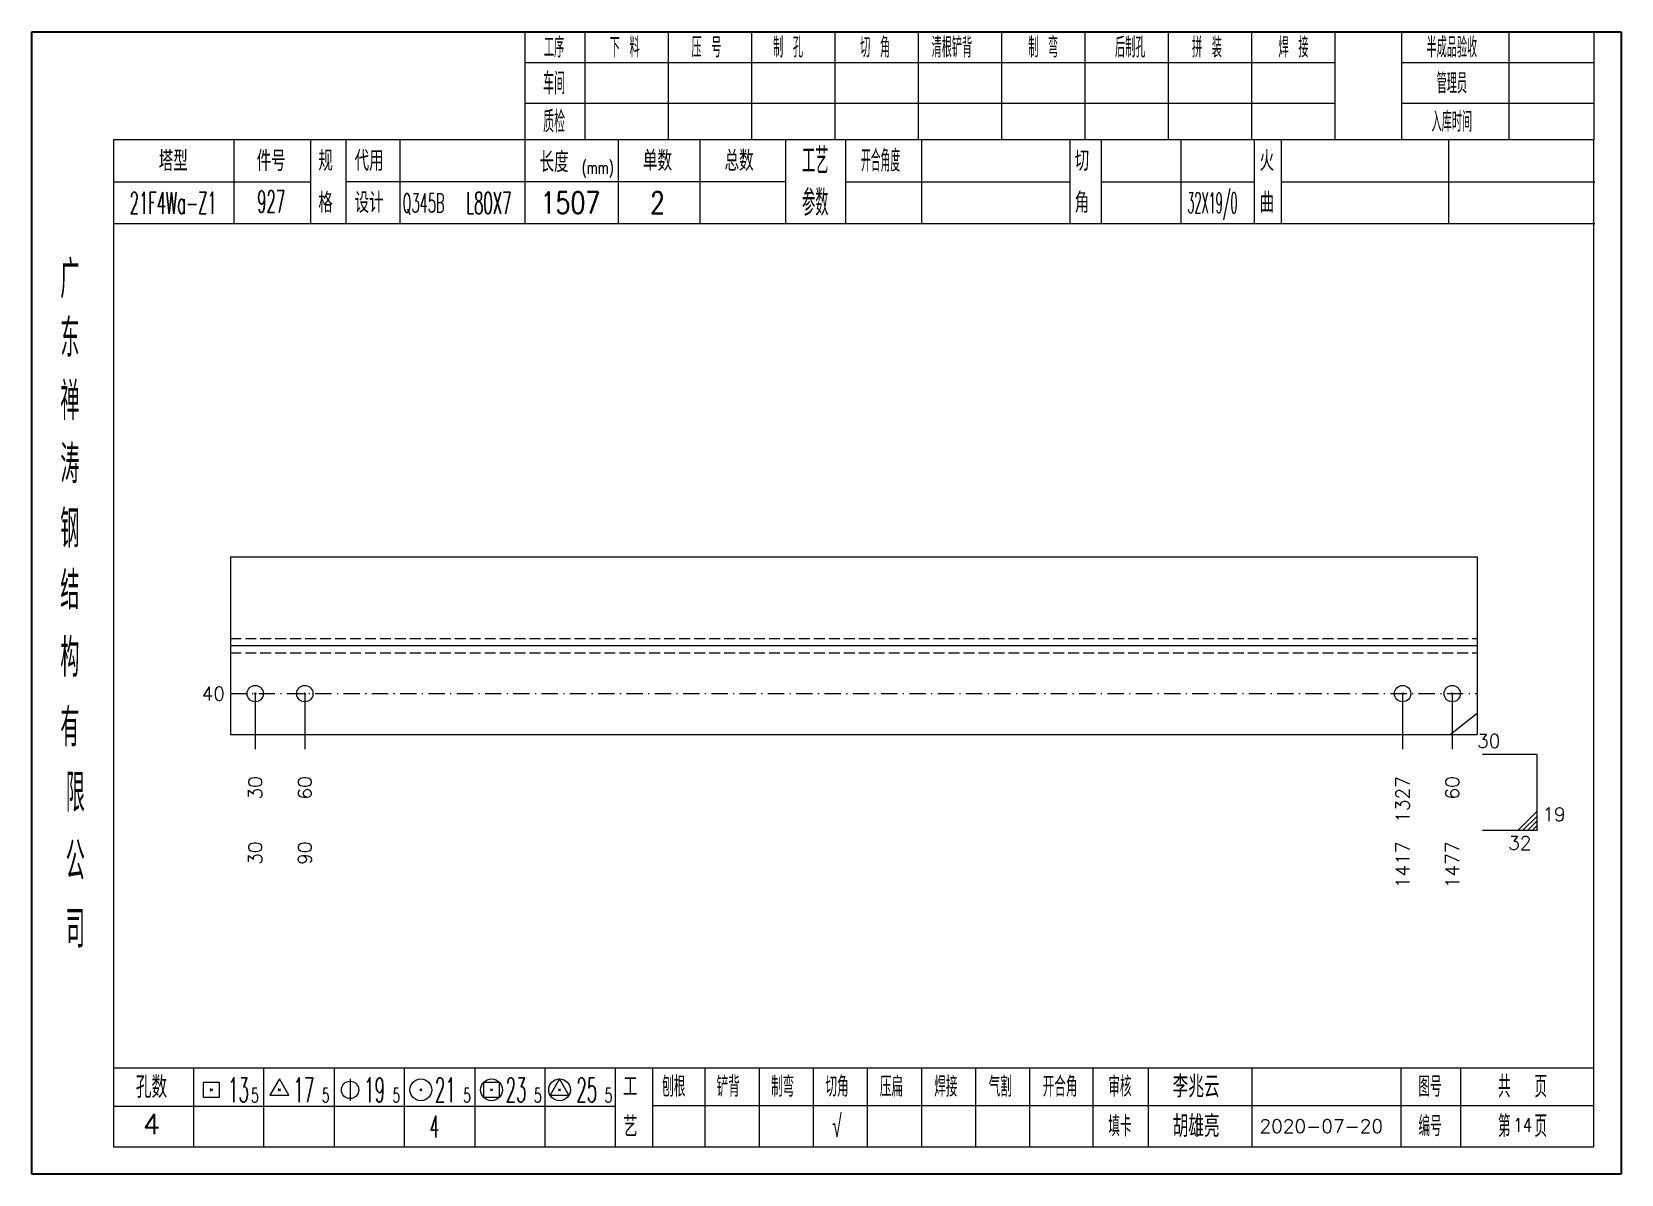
# Model space of a CAD drawing. Extents: x 1310 to 15542, y -76 to 8381.
# Drawn here: x 5574.1 to 5866.2, y -76.1 to 133.9 of the extents above; entities that cross this region are included whole.
import ezdxf
from ezdxf.enums import TextEntityAlignment as Align

# ---------------------------------------------------------------- set-up
doc = ezdxf.new("R2010")
doc.units = 0
doc.header["$MEASUREMENT"] = 0
doc.linetypes.add('一点画线', pattern=[5.2, 3, -1, 0.2, -1])
doc.linetypes.add('虚线', pattern=[2.75, 2, -0.75])
doc.layers.get('0').update_dxf_attribs({"linetype": 'CONTINUOUS', "lineweight": 25})
for name, color, linetype, lineweight in [('1', 7, 'CONTINUOUS', 25), ('4', 7, 'CONTINUOUS', 25), ('5', 7, 'CONTINUOUS', 25)]:
    doc.layers.add(name, color=color, linetype=linetype, lineweight=lineweight)
doc.styles.get("Standard").update_dxf_attribs({"font": 'simplex.shx', "width": 0.7, "height": 3, "bigfont": 'gbhzfs.shx'})

msp = doc.modelspace()

# ---------------------------------------------------------------- texts
at = {"color": 7, "linetype": 'Continuous', "lineweight": 13}
msp.add_text('40', height=2.5, dxfattribs=at).set_placement((5609.612, 12.222), align=Align.MIDDLE_RIGHT)
msp.add_text('19', height=2.5, dxfattribs=at).set_placement((5851.742, -11.966), align=Align.BOTTOM_LEFT)
msp.add_text('32', height=2.5, dxfattribs=at).set_placement((5849.742, -13.966), align=Align.TOP_RIGHT)
at = {"layer": '1', "color": 7, "linetype": 'Continuous', "lineweight": 13}
msp.add_text('30', height=2.5, dxfattribs=at).set_placement((5839.742, 3.534), align=Align.MIDDLE_LEFT)
at = {"layer": '1', "color": 8, "linetype": 'Continuous', "lineweight": 9}
for s, p in [('30', (5615.173, -2.966)), ('60', (5624.296, -2.966)), ('1327', (5826.058, -2.966)), ('60', (5835.18, -2.966))]:
    msp.add_text(s, height=2.5, rotation=90, dxfattribs=at).set_placement(p, align=Align.MIDDLE_RIGHT)
at = {"layer": '1', "color": 7, "linetype": 'Continuous', "lineweight": 13}
for s, p in [('30', (5615.173, -14.966)), ('90', (5624.296, -14.966)), ('1417', (5826.058, -14.966)), ('1477', (5835.18, -14.966))]:
    msp.add_text(s, height=2.5, rotation=90, dxfattribs=at).set_placement(p, align=Align.MIDDLE_RIGHT)
at = {"layer": '4', "color": 1, "linetype": 'Continuous', "lineweight": 25}
for s, height, width, p in [('工序', 3.7, 0.7, (5670.112, 130.991)), ('下 料', 3.7, 0.7, (5683.112, 130.991)), ('压 号', 3.7, 0.7, (5698.112, 130.991)), ('制 孔', 3.7, 0.7, (5713.112, 130.991)), ('切 角', 3.7, 0.7, (5729.112, 130.991)), ('清根铲背 ', 3.7, 0.7, (5744.112, 130.991)), (' 制 弯', 3.7, 0.7, (5759.112, 130.991)), (' 后制孔', 3.7, 0.7, (5775.112, 130.991)), ('拼 装', 3.7, 0.7, (5790.112, 130.991)), (' 焊 接', 3.7, 0.7, (5805.112, 130.991)), ('半成品验收', 3.7, 0.7, (5835.112, 130.991)), ('车间', 4, 0.7, (5670.112, 124.391)), ('管理员', 3.7, 0.7, (5835.112, 124.391)), ('质检', 4, 0.7, (5670.112, 117.331)), ('入库时间', 3.7, 0.7, (5835.112, 117.331)), ('工艺', 4.8, 0.7, (5718.112, 110.151)), ('开合角度', 4, 0.6, (5730.112, 110.151)), ('(mm)', 2.24, 0.7, (5678.112, 108.891)), ('参数', 4.8, 0.7, (5718.112, 102.441)), ('21F4Wa-Z1', 4, 0.5, (5600.112, 102.411)), ('927', 4, 0.5, (5618.112, 102.661)), ('Q345B', 3.5, 0.5, (5646.112, 102.391)), ('L80X7', 4, 0.5, (5658.112, 102.391)), ('1507', 4, 0.8, (5673.112, 102.441)), ('2', 4, 0.8, (5689.112, 102.441)), ('32X19/0', 3.8, 0.4, (5791.112, 102.441)), ('广', 6.96, 0.7, (5581.112, 88.361)), ('东', 6.96, 0.7, (5581.112, 77.571)), ('禅', 6.96, 0.7, (5581.112, 65.981)), ('涛', 6.96, 0.7, (5581.112, 54.381)), ('钢', 6.96, 0.7, (5581.112, 42.491)), ('结', 6.96, 0.7, (5581.112, 31.181)), ('构', 6.96, 0.7, (5581.112, 18.801)), ('有', 6.96, 0.7, (5581.112, 5.991)), ('限', 6.96, 0.7, (5582.112, -6.009)), ('公', 6.96, 0.7, (5582.112, -18.549)), ('司', 6.96, 0.7, (5582.112, -31.029)), ('13', 4.47, 0.5, (5612.112, -60.609)), ('17', 4.47, 0.5, (5624.112, -60.609)), ('19', 4.47, 0.5, (5637.112, -60.609)), ('21', 4.47, 0.5, (5650.112, -60.609)), ('23', 4.47, 0.5, (5663.112, -60.609)), ('25', 4.47, 0.5, (5676.112, -60.609)), ('刨根', 3.7, 0.8, (5692.112, -60.009)), ('铲背', 3.7, 0.8, (5702.112, -60.009)), ('制弯', 3.7, 0.8, (5712.112, -60.009)), ('切角', 3.7, 0.8, (5722.112, -60.009)), ('压扁', 3.7, 0.8, (5732.112, -60.009)), ('焊接', 3.7, 0.8, (5742.112, -60.009)), ('气割', 3.7, 0.8, (5752.112, -60.009)), ('开合角', 3.7, 0.8, (5763.112, -60.009)), ('审核', 3.7, 0.8, (5774.112, -60.009)), ('图号', 3.7, 0.8, (5831.112, -60.009)), ('共  页', 4, 0.8, (5848.112, -60.009)), ('5', 2.68, 0.6, (5615.112, -61.609)), ('5', 2.68, 0.6, (5628.112, -61.609)), ('5', 2.68, 0.6, (5641.112, -61.609)), ('5', 2.68, 0.6, (5654.112, -61.609)), ('5', 2.68, 0.6, (5667.112, -61.609)), ('5', 2.68, 0.6, (5680.112, -61.609)), ('4', 4, 0.5, (5648.112, -67.359)), ('√', 4, 0.6, (5722.112, -67.279)), ('填卡', 3.7, 0.8, (5774.112, -67.279)), ('编号', 3.7, 0.8, (5831.112, -67.279)), ('第  页', 4, 0.8, (5848.112, -67.279))]:
    msp.add_text(s, height=height, dxfattribs=dict(at, width=width)).set_placement(p, align=Align.MIDDLE_CENTER)
for s, height, p in [('塔型', 3.7, (5600.112, 110.121)), ('件号', 3.7, (5618.112, 110.121)), ('规', 3.7, (5628.112, 110.151)), ('代用', 3.7, (5636.112, 110.151)), ('长度', 3.7, (5670.112, 109.891)), ('单数', 3.7, (5689.112, 110.151)), ('总数', 3.7, (5704.112, 110.151)), ('切', 3.7, (5767.112, 110.151)), ('火', 3.7, (5801.112, 110.151)), ('格', 3.7, (5628.112, 102.441)), ('设计', 3.7, (5636.112, 102.441)), ('角', 3.7, (5767.112, 102.441)), ('曲', 3.7, (5801.112, 102.441)), ('孔数', 4, (5596.112, -60.089)), ('工', 3.7, (5684.112, -60.009)), ('李兆云', 4, (5788.112, -60.009)), ('4', 3.7, (5596.112, -66.919)), ('艺', 3.7, (5684.112, -67.359)), ('胡雄亮', 4, (5788.112, -67.279)), ('2020-07-20', 2.5, (5811.112, -67.279))]:
    msp.add_text(s, height=height, dxfattribs=at).set_placement(p, align=Align.MIDDLE_CENTER)
at = {"layer": '4', "color": 6, "linetype": 'Continuous', "lineweight": 25, "width": 0.8}
msp.add_text('14', height=2.5, dxfattribs=at).set_placement((5848.137, -67.051), align=Align.MIDDLE_CENTER)

# ---------------------------------------------------------------- blocks, each defined once
blk = doc.blocks.new('孔21.5')
at = {"layer": '5', "color": 7, "linetype": 'Continuous', "lineweight": 13}
for p, q in [((-0.1, -0.1), (0.1, 0.1)), ((0.1, -0.1), (-0.1, 0.1))]:
    blk.add_line(p, q, dxfattribs=at)
blk.add_circle((0, 0), 1, dxfattribs=at)
blk = doc.blocks.new('CTJGK')
at = {"color": 6, "linetype": 'Continuous'}
for p, q in [((0, 209.97), (292.13, 209.97)), ((0, 0), (0, 209.97)), ((292.13, 209.97), (292.13, 0)), ((292.13, 0), (0, 0))]:
    blk.add_line(p, q, dxfattribs=at)

# ---------------------------------------------------------------- linework, layer by layer
at = {"color": 7, "linetype": 'Continuous', "lineweight": 18}
for p, q in [((5610.612, 37.347), (5610.612, 4.722)), ((5610.612, 37.347), (5839.742, 37.347)), ((5839.742, 37.347), (5839.742, 4.722)), ((5610.612, 21.034), (5839.742, 21.034))]:
    msp.add_line(p, q, dxfattribs=at)
at = {"color": 1, "linetype": '虚线', "lineweight": 18}
for p, q in [((5610.612, 22.347), (5839.742, 22.347)), ((5610.612, 19.722), (5839.742, 19.722))]:
    msp.add_line(p, q, dxfattribs=at)
at = {"color": 3, "linetype": '一点画线', "lineweight": 13}
msp.add_line((5610.612, 12.222), (5839.742, 12.222), dxfattribs=at)
at = {"color": 7, "linetype": 'Continuous', "lineweight": 13}
for p, q in [((5615.173, 12.222), (5615.173, 2.034)), ((5624.296, 12.222), (5624.296, 2.034)), ((5826.058, 12.222), (5826.058, 2.034)), ((5835.18, 12.222), (5835.18, 2.034)), ((5839.742, 8.596), (5834.876, 4.722)), ((5850.742, 1.034), (5840.742, 1.034)), ((5850.742, 1.034), (5850.742, -12.966)), ((5847.242, -12.966), (5850.742, -9.466)), ((5848.117, -12.966), (5850.742, -10.341)), ((5848.992, -12.966), (5850.742, -11.216)), ((5850.742, -12.966), (5840.742, -12.966)), ((5849.867, -12.966), (5850.742, -12.091))]:
    msp.add_line(p, q, dxfattribs=at)
at = {"layer": '1', "color": 7, "linetype": 'Continuous', "lineweight": 18}
msp.add_line((5610.612, 4.722), (5839.742, 4.722), dxfattribs=at)
at = {"layer": '4', "color": 1, "linetype": 'Continuous', "lineweight": 18}
for p, q in [((5574.112, 133.861), (5574.112, -76.109)), ((5866.242, 133.861), (5574.112, 133.861)), ((5664.742, 133.861), (5664.742, 114.021)), ((5675.772, 133.861), (5675.772, 114.001)), ((5691.082, 133.861), (5691.082, 114.001)), ((5706.402, 133.861), (5706.402, 114.001)), ((5721.712, 133.861), (5721.712, 114.001)), ((5737.022, 133.861), (5737.022, 114.001)), ((5752.332, 133.861), (5752.332, 114.001)), ((5767.652, 133.861), (5767.652, 114.001)), ((5782.962, 133.861), (5782.962, 114.001)), ((5798.272, 133.861), (5798.272, 114.001)), ((5813.582, 133.861), (5813.582, 114.021)), ((5813.582, 133.861), (5813.582, 114.001)), ((5825.862, 133.861), (5825.862, 114.001)), ((5845.612, 133.861), (5845.612, 114.001)), ((5861.192, 133.861), (5861.192, 114.001)), ((5866.242, 104.061), (5866.242, 133.861)), ((5813.582, 128.131), (5664.742, 128.131)), ((5861.192, 128.131), (5825.862, 128.131)), ((5813.582, 120.651), (5664.742, 120.651)), ((5861.192, 120.651), (5825.862, 120.651)), ((5589.122, 114.001), (5589.122, -71.059)), ((5861.192, 114.001), (5589.122, 114.001)), ((5611.242, 114.011), (5611.242, 98.591)), ((5625.392, 98.591), (5625.392, 114.001)), ((5631.892, 98.591), (5631.892, 114.001)), ((5641.762, 114.001), (5641.762, 98.591)), ((5664.742, 114.021), (5664.742, 98.591)), ((5681.862, 114.001), (5681.862, 98.591)), ((5696.912, 114.001), (5696.912, 98.591)), ((5712.612, 114.001), (5712.612, 98.591)), ((5723.672, 114.001), (5723.672, 98.591)), ((5737.622, 114.001), (5737.622, 98.591)), ((5764.922, 114.001), (5764.922, 98.591)), ((5770.682, 114.001), (5770.682, 98.591)), ((5785.302, 114.001), (5785.302, 98.591)), ((5798.762, 114.001), (5798.762, 98.591)), ((5803.752, 114.001), (5803.752, 98.591)), ((5834.492, 114.001), (5834.492, 98.591)), ((5861.192, -71.059), (5861.192, 114.001)), ((5625.392, 106.241), (5589.122, 106.241)), ((5712.612, 106.291), (5631.892, 106.291)), ((5723.672, 106.291), (5764.922, 106.291)), ((5770.682, 106.291), (5798.762, 106.291)), ((5803.752, 106.291), (5861.372, 106.291)), ((5866.242, -76.109), (5866.242, 104.061)), ((5861.372, 98.591), (5589.122, 98.591)), ((5589.122, -56.529), (5861.192, -56.529)), ((5603.812, -56.529), (5603.812, -71.059)), ((5616.742, -71.059), (5616.742, -56.529)), ((5629.672, -56.529), (5629.672, -71.059)), ((5642.592, -71.059), (5642.592, -56.529)), ((5655.522, -56.529), (5655.522, -71.059)), ((5668.452, -71.059), (5668.452, -56.529)), ((5681.372, -71.059), (5681.372, -56.529)), ((5688.242, -71.059), (5688.242, -56.529)), ((5697.902, -71.059), (5697.902, -56.529)), ((5707.842, -71.059), (5707.842, -56.529)), ((5717.782, -71.059), (5717.782, -56.529)), ((5727.732, -71.059), (5727.732, -56.529)), ((5737.672, -71.059), (5737.672, -56.529)), ((5747.612, -71.059), (5747.612, -56.529)), ((5757.562, -71.059), (5757.562, -56.529)), ((5769.202, -71.059), (5769.202, -56.529)), ((5779.352, -71.059), (5779.352, -56.529)), ((5798.412, -71.059), (5798.412, -56.529)), ((5825.792, -71.059), (5825.792, -56.529)), ((5836.752, -71.059), (5836.752, -56.529)), ((5681.372, -63.659), (5589.122, -63.659)), ((5688.202, -63.499), (5861.192, -63.499)), ((5589.122, -71.059), (5861.192, -71.059)), ((5574.112, -76.109), (5866.242, -76.109))]:
    msp.add_line(p, q, dxfattribs=at)
at = {"layer": '4', "color": 7, "linetype": 'Continuous', "lineweight": 13}
for p, q in [((5605.698, -62.023), (5605.698, -59.195)), ((5605.698, -59.195), (5608.526, -59.195)), ((5606.912, -60.809), (5607.312, -60.409)), ((5607.312, -60.809), (5606.912, -60.409)), ((5608.526, -59.195), (5608.526, -62.023)), ((5619.612, -58.609), (5617.88, -61.609)), ((5619.412, -60.809), (5619.812, -60.409)), ((5619.812, -60.809), (5619.412, -60.409)), ((5621.344, -61.609), (5619.612, -58.609)), ((5632.612, -58.609), (5632.612, -62.609)), ((5645.412, -60.809), (5645.812, -60.409)), ((5645.812, -60.809), (5645.412, -60.409)), ((5657.198, -62.023), (5657.198, -59.195)), ((5657.198, -59.195), (5660.026, -59.195)), ((5658.412, -60.809), (5658.812, -60.409)), ((5658.812, -60.809), (5658.412, -60.409)), ((5660.026, -59.195), (5660.026, -62.023)), ((5671.112, -58.609), (5669.38, -61.609)), ((5670.912, -60.809), (5671.312, -60.409)), ((5671.312, -60.809), (5670.912, -60.409)), ((5672.844, -61.609), (5671.112, -58.609)), ((5608.526, -62.023), (5605.698, -62.023)), ((5617.88, -61.609), (5621.344, -61.609)), ((5660.026, -62.023), (5657.198, -62.023)), ((5669.38, -61.609), (5672.844, -61.609))]:
    msp.add_line(p, q, dxfattribs=at)
for centre, radius in [((5632.612, -60.609), 1.6), ((5645.612, -60.609), 2), ((5658.612, -60.609), 2), ((5671.112, -60.609), 2)]:
    msp.add_circle(centre, radius, dxfattribs=at)

# ---------------------------------------------------------------- block references
at = {"color": 0, "linetype": 'Continuous'}
msp.add_blockref('CTJGK', (5574.112, -76.109), dxfattribs=at)
at = {"layer": '1', "color": 8, "linetype": 'Continuous', "lineweight": 9, "xscale": 1.5, "yscale": 1.5, "zscale": 1.5}
for p in [(5615.173, 12.222), (5624.296, 12.222), (5826.058, 12.222), (5835.18, 12.222)]:
    msp.add_blockref('孔21.5', p, dxfattribs=at)

msp.set_redraw_order([(e.dxf.handle, doc.entitydb.next_handle()) for e in msp.query("TEXT MTEXT ATTDEF DIMENSION ARC_DIMENSION")])  # texts and dimensions are drawn at this point

doc.saveas('drawing.dxf')
